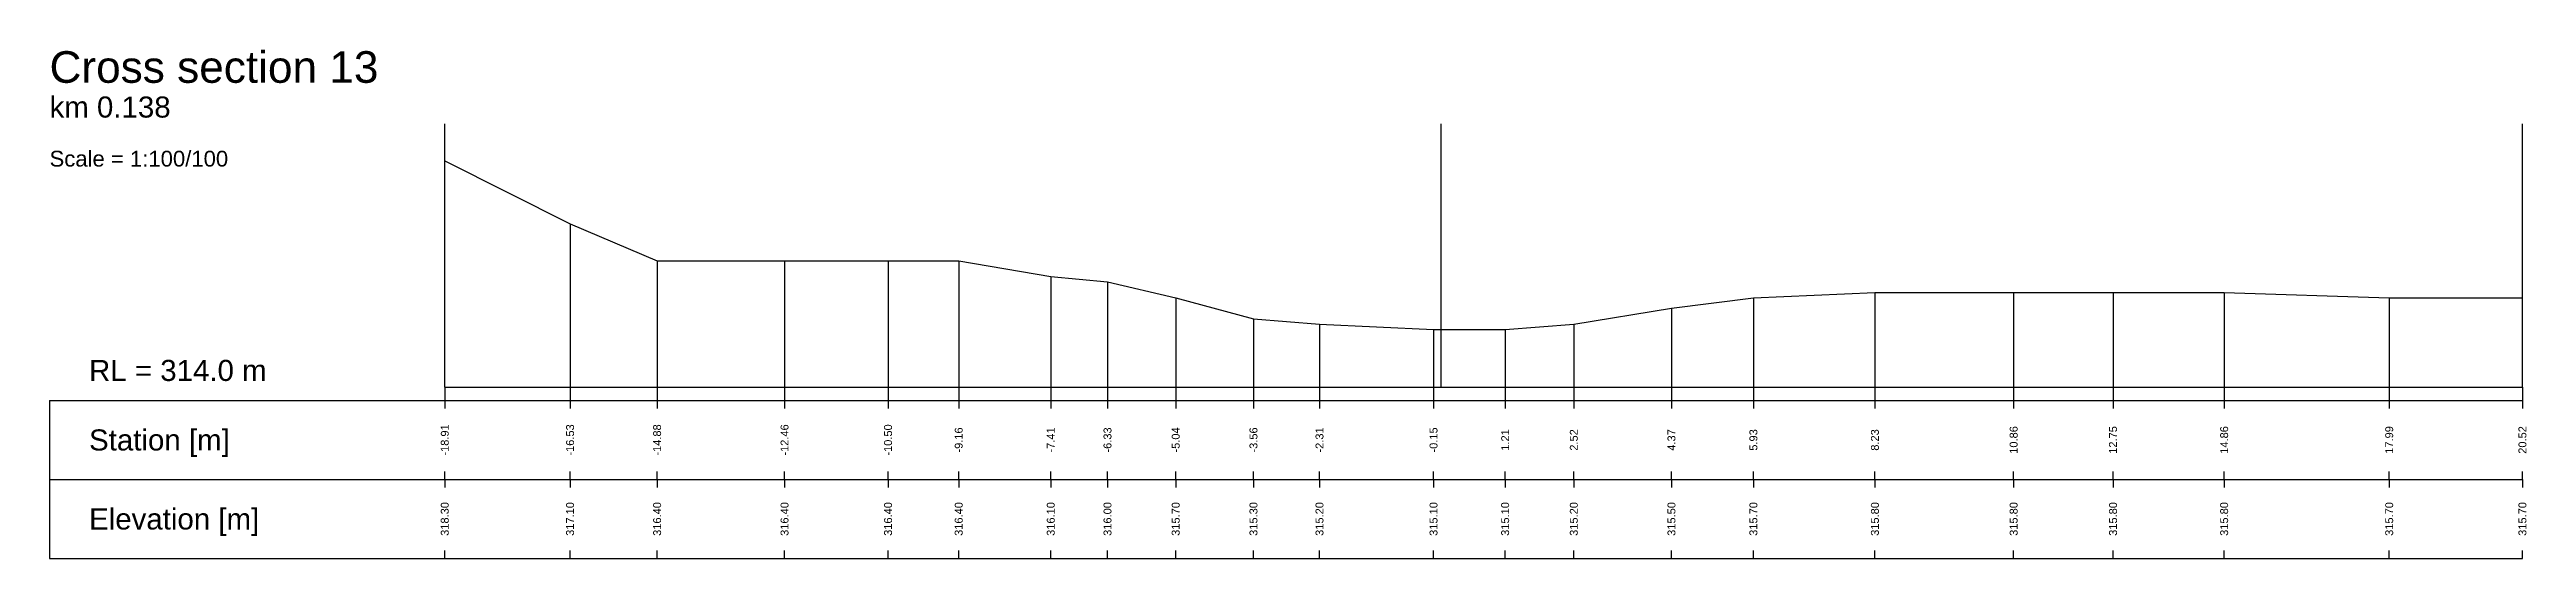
# Model space of a CAD drawing. Header units: millimetres. Extents: x -8 to 40, y -264 to 300.
# Drawn here: x -7.5 to 39.5, y 290.75 to 300.41 of the extents above; entities that cross this region are included whole.
import ezdxf
from ezdxf.enums import TextEntityAlignment as Align

# ---------------------------------------------------------------- set-up
doc = ezdxf.new("R2010")
doc.units = ezdxf.units.MM
doc.styles.get("Standard").update_dxf_attribs({"font": 'arial.ttf'})

msp = doc.modelspace()

# ---------------------------------------------------------------- texts
for s, height, p in [('Cross section 13', 0.6, (-7.5, 299.6)), ('km 0.138', 0.4, (-7.5, 299)), ('Scale = 1:100/100', 0.3, (-7.5, 298.1)), ('RL = 314.0 m', 0.4, (-6.75, 294))]:
    msp.add_text(s, height=height).set_placement(p, align=Align.BOTTOM_LEFT)
for s, p in [('Station [m]', (-6.75, 293)), ('Elevation [m]', (-6.75, 291.5))]:
    msp.add_text(s, height=0.4).set_placement(p, align=Align.MIDDLE_LEFT)
for s, p in [('-18.91', (0, 293)), ('-16.53', (2.378, 293)), ('-14.88', (4.03, 293)), ('-12.46', (6.448, 293)), ('-10.50', (8.412, 293)), ('-9.16', (9.753, 293)), ('-7.41', (11.5, 293)), ('-6.33', (12.577, 293)), ('-5.04', (13.871, 293)), ('-3.56', (15.347, 293)), ('-2.31', (16.6, 293)), ('-0.15', (18.764, 293)), ('1.21', (20.123, 293)), ('2.52', (21.426, 293)), ('4.37', (23.279, 293)), ('5.93', (24.834, 293)), ('8.23', (27.14, 293)), ('10.86', (29.773, 293)), ('12.75', (31.659, 293)), ('14.86', (33.768, 293)), ('17.99', (36.9, 293)), ('20.52', (39.428, 293)), ('318.30', (0, 291.5)), ('317.10', (2.378, 291.5)), ('316.40', (4.03, 291.5)), ('316.40', (6.448, 291.5)), ('316.40', (8.412, 291.5)), ('316.40', (9.753, 291.5)), ('316.10', (11.5, 291.5)), ('316.00', (12.577, 291.5)), ('315.70', (13.871, 291.5)), ('315.30', (15.347, 291.5)), ('315.20', (16.6, 291.5)), ('315.10', (18.764, 291.5)), ('315.10', (20.123, 291.5)), ('315.20', (21.426, 291.5)), ('315.50', (23.279, 291.5)), ('315.70', (24.834, 291.5)), ('315.80', (27.14, 291.5)), ('315.80', (29.773, 291.5)), ('315.80', (31.659, 291.5)), ('315.80', (33.768, 291.5)), ('315.70', (36.9, 291.5)), ('315.70', (39.428, 291.5))]:
    msp.add_text(s, height=0.15, rotation=90).set_placement(p, align=Align.MIDDLE)

# ---------------------------------------------------------------- linework, layer by layer
at = {"layer": 'axis', "color": 1}
msp.add_line((18.909, 294), (18.909, 299), dxfattribs=at)
at = {"layer": 'band'}
for p, q in [((0, 293.75), (0, 293.6)), ((2.378, 293.75), (2.378, 293.6)), ((4.03, 293.75), (4.03, 293.6)), ((6.448, 293.75), (6.448, 293.6)), ((8.412, 293.75), (8.412, 293.6)), ((9.753, 293.75), (9.753, 293.6)), ((11.5, 293.75), (11.5, 293.6)), ((12.577, 293.75), (12.577, 293.6)), ((13.871, 293.75), (13.871, 293.6)), ((15.347, 293.75), (15.347, 293.6)), ((16.6, 293.75), (16.6, 293.6)), ((18.764, 293.75), (18.764, 293.6)), ((20.123, 293.75), (20.123, 293.6)), ((21.426, 293.75), (21.426, 293.6)), ((23.279, 293.75), (23.279, 293.6)), ((24.834, 293.75), (24.834, 293.6)), ((27.14, 293.75), (27.14, 293.6)), ((29.773, 293.75), (29.773, 293.6)), ((31.659, 293.75), (31.659, 293.6)), ((33.768, 293.75), (33.768, 293.6)), ((36.9, 293.75), (36.9, 293.6)), ((39.428, 293.75), (39.428, 293.6)), ((0, 292.25), (0, 292.4)), ((2.378, 292.25), (2.378, 292.4)), ((4.03, 292.25), (4.03, 292.4)), ((6.448, 292.25), (6.448, 292.4)), ((8.412, 292.25), (8.412, 292.4)), ((9.753, 292.25), (9.753, 292.4)), ((11.5, 292.25), (11.5, 292.4)), ((12.577, 292.25), (12.577, 292.4)), ((13.871, 292.25), (13.871, 292.4)), ((15.347, 292.25), (15.347, 292.4)), ((16.6, 292.25), (16.6, 292.4)), ((18.764, 292.25), (18.764, 292.4)), ((20.123, 292.25), (20.123, 292.4)), ((21.426, 292.25), (21.426, 292.4)), ((23.279, 292.25), (23.279, 292.4)), ((24.834, 292.25), (24.834, 292.4)), ((27.14, 292.25), (27.14, 292.4)), ((29.773, 292.25), (29.773, 292.4)), ((31.659, 292.25), (31.659, 292.4)), ((33.768, 292.25), (33.768, 292.4)), ((36.9, 292.25), (36.9, 292.4)), ((39.428, 292.25), (39.428, 292.4)), ((0, 292.25), (0, 292.1)), ((2.378, 292.25), (2.378, 292.1)), ((4.03, 292.25), (4.03, 292.1)), ((6.448, 292.25), (6.448, 292.1)), ((8.412, 292.25), (8.412, 292.1)), ((9.753, 292.25), (9.753, 292.1)), ((11.5, 292.25), (11.5, 292.1)), ((12.577, 292.25), (12.577, 292.1)), ((13.871, 292.25), (13.871, 292.1)), ((15.347, 292.25), (15.347, 292.1)), ((16.6, 292.25), (16.6, 292.1)), ((18.764, 292.25), (18.764, 292.1)), ((20.123, 292.25), (20.123, 292.1)), ((21.426, 292.25), (21.426, 292.1)), ((23.279, 292.25), (23.279, 292.1)), ((24.834, 292.25), (24.834, 292.1)), ((27.14, 292.25), (27.14, 292.1)), ((29.773, 292.25), (29.773, 292.1)), ((31.659, 292.25), (31.659, 292.1)), ((33.768, 292.25), (33.768, 292.1)), ((36.9, 292.25), (36.9, 292.1)), ((39.428, 292.25), (39.428, 292.1)), ((0, 290.75), (0, 290.9)), ((2.378, 290.75), (2.378, 290.9)), ((4.03, 290.75), (4.03, 290.9)), ((6.448, 290.75), (6.448, 290.9)), ((8.412, 290.75), (8.412, 290.9)), ((9.753, 290.75), (9.753, 290.9)), ((11.5, 290.75), (11.5, 290.9)), ((12.577, 290.75), (12.577, 290.9)), ((13.871, 290.75), (13.871, 290.9)), ((15.347, 290.75), (15.347, 290.9)), ((16.6, 290.75), (16.6, 290.9)), ((18.764, 290.75), (18.764, 290.9)), ((20.123, 290.75), (20.123, 290.9)), ((21.426, 290.75), (21.426, 290.9)), ((23.279, 290.75), (23.279, 290.9)), ((24.834, 290.75), (24.834, 290.9)), ((27.14, 290.75), (27.14, 290.9)), ((29.773, 290.75), (29.773, 290.9)), ((31.659, 290.75), (31.659, 290.9)), ((33.768, 290.75), (33.768, 290.9)), ((36.9, 290.75), (36.9, 290.9)), ((39.428, 290.75), (39.428, 290.9))]:
    msp.add_line(p, q, dxfattribs=at)
at = {"layer": 'frame'}
for p, q in [((0, 294), (0, 299)), ((39.428, 294), (39.428, 299)), ((0, 294), (39.428, 294)), ((-7.5, 293.75), (39.428, 293.75)), ((-7.5, 293.75), (-7.5, 292.25)), ((-7.5, 292.25), (39.428, 292.25)), ((-7.5, 292.25), (-7.5, 290.75)), ((-7.5, 290.75), (39.428, 290.75))]:
    msp.add_line(p, q, dxfattribs=at)
at = {"layer": 'marker', "color": 253}
for p, q in [((2.378, 297.1), (2.378, 294)), ((4.03, 296.4), (4.03, 294)), ((6.448, 296.4), (6.448, 294)), ((8.412, 296.4), (8.412, 294)), ((9.753, 296.4), (9.753, 294)), ((11.5, 296.1), (11.5, 294)), ((12.577, 296), (12.577, 294)), ((13.871, 295.7), (13.871, 294)), ((24.834, 295.7), (24.834, 294)), ((27.14, 295.8), (27.14, 294)), ((29.773, 295.8), (29.773, 294)), ((31.659, 295.8), (31.659, 294)), ((33.768, 295.8), (33.768, 294)), ((36.9, 295.7), (36.9, 294)), ((15.347, 295.3), (15.347, 294)), ((16.6, 295.2), (16.6, 294)), ((21.426, 295.2), (21.426, 294)), ((23.279, 295.5), (23.279, 294)), ((18.764, 295.1), (18.764, 294)), ((20.123, 295.1), (20.123, 294)), ((0, 294), (0, 293.75)), ((2.378, 294), (2.378, 293.75)), ((4.03, 294), (4.03, 293.75)), ((6.448, 294), (6.448, 293.75)), ((8.412, 294), (8.412, 293.75)), ((9.753, 294), (9.753, 293.75)), ((11.5, 294), (11.5, 293.75)), ((12.577, 294), (12.577, 293.75)), ((13.871, 294), (13.871, 293.75)), ((15.347, 294), (15.347, 293.75)), ((16.6, 294), (16.6, 293.75)), ((18.764, 294), (18.764, 293.75)), ((20.123, 294), (20.123, 293.75)), ((21.426, 294), (21.426, 293.75)), ((23.279, 294), (23.279, 293.75)), ((24.834, 294), (24.834, 293.75)), ((27.14, 294), (27.14, 293.75)), ((29.773, 294), (29.773, 293.75)), ((31.659, 294), (31.659, 293.75)), ((33.768, 294), (33.768, 293.75)), ((36.9, 294), (36.9, 293.75)), ((39.428, 294), (39.428, 293.75))]:
    msp.add_line(p, q, dxfattribs=at)
at = {"layer": 'profile'}
msp.add_lwpolyline([(0, 298.3), (2.378, 297.1), (4.03, 296.4), (6.448, 296.4), (8.412, 296.4), (9.753, 296.4), (11.5, 296.1), (12.577, 296), (13.871, 295.7), (15.347, 295.3), (16.6, 295.2), (18.764, 295.1), (20.123, 295.1), (21.426, 295.2), (23.279, 295.5), (24.834, 295.7), (27.14, 295.8), (29.773, 295.8), (31.659, 295.8), (33.768, 295.8), (36.9, 295.7), (39.428, 295.7)], dxfattribs=at)

msp.set_redraw_order([(e.dxf.handle, doc.entitydb.next_handle()) for e in msp.query("TEXT MTEXT ATTDEF DIMENSION ARC_DIMENSION")])  # texts and dimensions are drawn at this point

doc.saveas('drawing.dxf')
